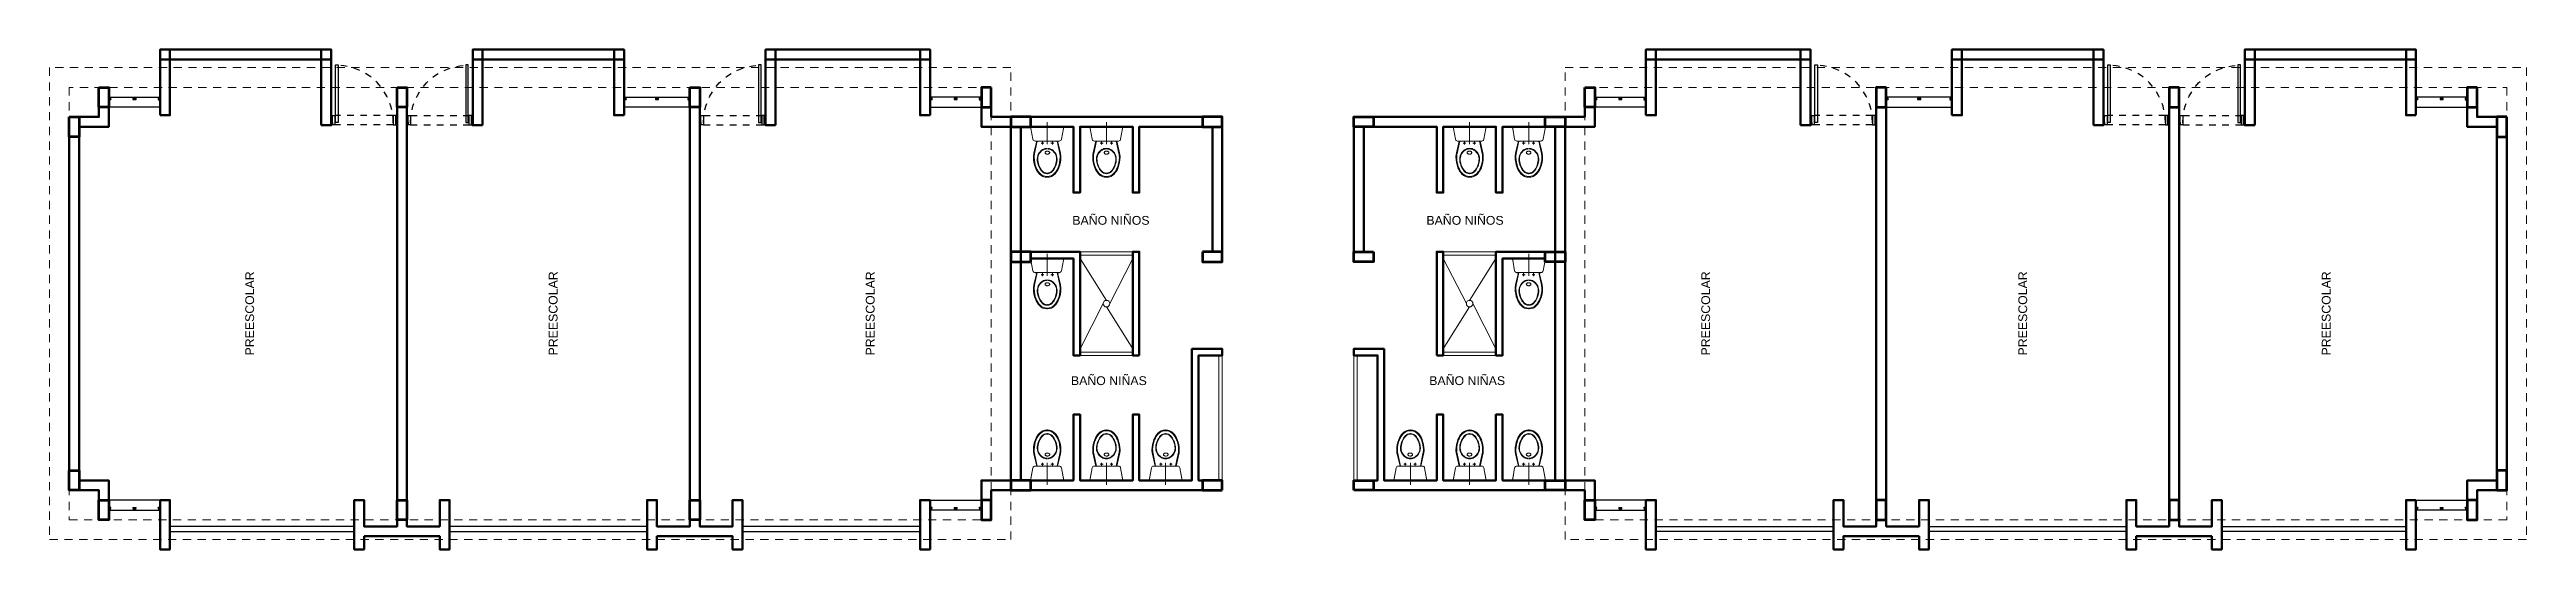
# Model space of a CAD drawing. Header units: millimetres. Extents: x 216 to 2687, y 57 to 1099.
# Drawn here: x 291.2 to 328.84, y 87.45 to 95.05 of the extents above; entities that cross this region are included whole.
import ezdxf

# ---------------------------------------------------------------- set-up
doc = ezdxf.new("R2010")
doc.units = ezdxf.units.MM
doc.header["$LTSCALE"] = 0.5
doc.linetypes.add('HIDDEN', pattern=[0.375, 0.25, -0.125])
for name, color, linetype, lineweight in [('A-ECON-COLS', 2, 'Continuous', 53), ('A-HID-APAR', 46, 'Continuous', 13), ('A-MURO', 5, 'Continuous', 50), ('A-PLAN-ACHU1', 105, 'Continuous', 9), ('A-VENT', 1, 'Continuous', 15), ('CANAL', 6, 'Continuous', 9), ('GUIAS', 1, 'Continuous', 9), ('textos', 255, 'Continuous', 20)]:
    doc.layers.add(name, color=color, linetype=linetype, lineweight=lineweight)
doc.layers.add('VENTANAS', color=13, linetype='Continuous')
doc.layers.add('X-PUERTAS', color=3, linetype='Continuous')
doc.styles.get("Standard").update_dxf_attribs({"font": 'Arial.ttf'})

msp = doc.modelspace()

# ---------------------------------------------------------------- texts
at = {"layer": 'textos', "char_height": 0.1338}
for s, insert, attachment_point in [('BAÑO NIÑOS', (307.918, 92.524), 3), ('BAÑO NIÑOS', (312.125, 92.524), 1), ('BAÑO NIÑAS', (307.876, 90.087), 3), ('BAÑO NIÑAS', (312.168, 90.087), 1)]:
    msp.add_mtext_dynamic_manual_height_columns(s, width=1.7505, gutter_width=1.338, heights=[0], dxfattribs=dict(at, insert=insert, attachment_point=attachment_point))
at = {"layer": 'textos', "char_height": 0.1338, "rotation": 90}
for insert, attachment_point in [((294.312, 90.404), 7), ((298.923, 90.404), 7), ((303.742, 90.404), 7), ((316.302, 90.404), 1), ((321.12, 90.404), 1), ((325.732, 90.404), 1)]:
    msp.add_mtext_dynamic_manual_height_columns('PREESCOLAR', width=1.7505, gutter_width=1.338, heights=[0], dxfattribs=dict(at, insert=insert, attachment_point=attachment_point))

# ---------------------------------------------------------------- blocks, each defined once
blk = doc.blocks.new('*U776')
at = {"color": 250, "linetype": 'HIDDEN', "ltscale": 0.2}
for p, q in [((0.99, 0), (0.06, 0)), ((0.99, -0.15), (0.06, -0.15))]:
    blk.add_line(p, q, dxfattribs=at)
for points in [[(0.11, -0.11), (0.07, -0.11), (0.07, 0.809), (0.11, 0.809)], [(0.02, 0), (0.06, 0), (0.06, -0.15), (0.02, -0.15)], [(1.03, 0), (0.99, 0), (0.99, -0.15), (1.03, -0.15)], [(0.02, -0.02), (0, -0.02), (0, -0.04), (0.02, -0.04)], [(0.02, -0.13), (0, -0.13), (0, -0.11), (0.02, -0.11)], [(1.03, -0.02), (1.05, -0.02), (1.05, -0.04), (1.03, -0.04)], [(1.03, -0.13), (1.05, -0.13), (1.05, -0.11), (1.03, -0.11)]]:
    blk.add_lwpolyline(points, close=True)
blk.add_arc((0.079, -0.108), 0.911, 359.4783, 87.8865, dxfattribs=at)
blk = doc.blocks.new('ALN-177', base_point=(0.559, 0.54))
at = {"layer": 'A-PLAN-ACHU1'}
for p, q in [((0.534, 0.551), (0.532, 0.553)), ((0.534, 0.552), (0.532, 0.553)), ((0.534, 0.551), (0.532, 0.548)), ((0.534, 0.549), (0.532, 0.548)), ((0.536, 0.553), (0.534, 0.552)), ((0.536, 0.548), (0.534, 0.549)), ((0.536, 0.548), (0.536, 0.553))]:
    blk.add_line(p, q, dxfattribs=at)
at = {"layer": 'A-VENT'}
blk.add_lwpolyline([(0.556, 0.54), (0.559, 0.54), (0.559, 0.542), (0.538, 0.555), (0.536, 0.555), (0.534, 0.554), (0.534, 0.552), (0.536, 0.554), (0.536, 0.548), (0.534, 0.549), (0.534, 0.548), (0.536, 0.547), (0.536, 0.542), (0.533, 0.539), (0.529, 0.539), (0.529, 0.539), (0.53, 0.538), (0.534, 0.538), (0.538, 0.541), (0.538, 0.554), (0.556, 0.542), (0.554, 0.542), (0.554, 0.539, 1), (0.557, 0.539)], format="xyb", close=True, dxfattribs=at)
blk = doc.blocks.new('ALN-292')
at = {"layer": 'A-VENT'}
blk.add_lwpolyline([(0, 0.024), (0, 0), (0.004, 0), (0.004, 0.002), (0.001, 0.001), (0.001, 0.008), (0.004, 0.007), (0.004, 0.008), (0.001, 0.009), (0.001, 0.018), (0.007, 0.018), (0.007, 0.015), (0.01, 0.015), (0.009, 0.017), (0.008, 0.017), (0.008, 0.018), (0.036, 0.018), (0.036, 0.017), (0.036, 0.017), (0.035, 0.015), (0.038, 0.015), (0.038, 0.024), (0.038, 0.033), (0.035, 0.033), (0.036, 0.031), (0.036, 0.031), (0.036, 0.03), (0.008, 0.03), (0.008, 0.031), (0.009, 0.031), (0.01, 0.033), (0.007, 0.033), (0.007, 0.03), (0.001, 0.03), (0.001, 0.039), (0.004, 0.04), (0.004, 0.041), (0.001, 0.04), (0.001, 0.047), (0.004, 0.046), (0.004, 0.048), (0, 0.048)], close=True, dxfattribs=at)
for points in [[(0.009, 0.027, 0.352285), (0.006, 0.024, 0.352285), (0.009, 0.021), (0.009, 0.019), (0.001, 0.019), (0.001, 0.024), (0.001, 0.029), (0.009, 0.029)], [(0.008, 0.024, 1), (0.012, 0.024, 1)], [(0.027, 0.027, 0.352285), (0.025, 0.024, 0.352285), (0.027, 0.021), (0.027, 0.019), (0.011, 0.019), (0.011, 0.021, 0.352285), (0.013, 0.024, 0.352285), (0.011, 0.027), (0.011, 0.029), (0.027, 0.029)], [(0.026, 0.024, 1), (0.03, 0.024, 1)], [(0.029, 0.021, 0.352285), (0.031, 0.024, 0.352285), (0.029, 0.027), (0.029, 0.029), (0.036, 0.029), (0.036, 0.024), (0.036, 0.019), (0.029, 0.019)]]:
    blk.add_lwpolyline(points, format="xyb", close=True, dxfattribs=at)
blk = doc.blocks.new('sanitario sencillo')
at = {"layer": 'A-HID-APAR', "extrusion": (0.008922, 4.96546e-08, 0.99996)}
h = blk.add_hatch(dxfattribs=at)
h.set_pattern_fill('ANGLE', color=256, scale=1.038037, angle=-179.9995)
h.set_pattern_definition([(180, (289.684, 91.814), (6e-05, -7.251), [5.2732, -1.9775]), (270, (289.684, 91.814), (7.251, 6e-05), [5.2732, -1.9775])])
edge = h.paths.add_edge_path()
edge.add_arc((289.172, 91.916), 0.3, -133.2841, -111.2563, ccw=False)
edge.add_arc((289.073, 91.811), 0.156, -179.9995, -133.2841, ccw=False)
edge.add_line((288.917, 91.811), (288.917, 91.817))
edge.add_arc((289.073, 91.817), 0.156, -226.715, -179.9995, ccw=False)
edge.add_arc((289.172, 91.712), 0.3, 111.2572, 133.285, ccw=False)
edge.add_arc((289.224, 91.578), 0.444, 90.4005, 111.2572, ccw=False)
edge.add_arc((289.221, 91.738), 0.284, 76.7031, 90.0005, ccw=False)
edge.add_line((289.287, 92.015), (289.467, 91.972))
edge.add_line((289.467, 91.972), (289.467, 91.997))
edge.add_arc((289.501, 91.997), 0.0336, -259.5304, -179.9995, ccw=False)
edge.add_line((289.495, 92.03), (289.658, 92.06))
edge.add_arc((289.662, 92.039), 0.0217, 0.0005, 100.4696, ccw=False)
edge.add_line((289.684, 92.039), (289.684, 91.589))
edge.add_arc((289.662, 91.589), 0.0217, -100.4687, 0.0005, ccw=False)
edge.add_line((289.658, 91.568), (289.495, 91.598))
edge.add_arc((289.501, 91.631), 0.0336, -179.9995, -100.4687, ccw=False)
edge.add_line((289.467, 91.631), (289.467, 91.656))
edge.add_line((289.467, 91.656), (289.287, 91.613))
edge.add_arc((289.221, 91.89), 0.284, -89.9995, -76.7021, ccw=False)
edge.add_arc((289.224, 92.05), 0.444, -111.2563, -90.3996, ccw=False)
for p, q in [((289.288, 92.005, 0.004), (289.479, 91.966, 0.002)), ((289.479, 91.972, 0.002), (289.298, 92.015, 0.004)), ((289.427, 91.886, 0.002), (289.469, 91.886, 0.002)), ((289.448, 91.907, 0.002), (289.448, 91.865, 0.002)), ((289.479, 91.631, 0.002), (289.479, 91.997, 0.002)), ((289.506, 92.03, 0.002), (289.67, 92.06, 0)), ((289.696, 91.589, 0), (289.696, 92.039, 0)), ((289.288, 91.623, 0.004), (289.479, 91.663, 0.002)), ((289.479, 91.656, 0.002), (289.298, 91.613, 0.004)), ((289.427, 91.735, 0.002), (289.469, 91.735, 0.002)), ((289.448, 91.756, 0.002), (289.448, 91.714, 0.002)), ((289.506, 91.598, 0.002), (289.67, 91.568, 0))]:
    blk.add_line(p, q, dxfattribs=at)
at = {"layer": 'A-HID-APAR', "ltscale": 0.1, "extrusion": (0.008922, 4.96546e-08, 0.99996)}
blk.add_line((289.765, 91.814, -0.001), (289.43, 91.814, 0.002), dxfattribs=at)
at = {"layer": 'A-HID-APAR', "extrusion": (0.008922, 4.96546e-08, 0.99996), "elevation": 2.585}
for points in [[(289.063, 91.636, -0.096411), (288.966, 91.697, -0.206705), (288.917, 91.811), (288.917, 91.817, -0.206705), (288.966, 91.931, -0.096411), (289.063, 91.992, -0.091257), (289.221, 92.022, -0.058086), (289.287, 92.015), (289.467, 91.972), (289.467, 91.997, -0.361654), (289.495, 92.03), (289.658, 92.06, -0.468802), (289.684, 92.039), (289.684, 91.589, -0.468802), (289.658, 91.568), (289.495, 91.598, -0.361654), (289.467, 91.631), (289.467, 91.656), (289.287, 91.613, -0.058086), (289.221, 91.606, -0.091257)], [(289.315, 91.811, 0.066901), (289.313, 91.825, 0.079364), (289.308, 91.836, 0.107144), (289.3, 91.844, 0.140884), (289.291, 91.846, 0.140884), (289.283, 91.844, 0.107144), (289.275, 91.836, 0.079364), (289.27, 91.825, 0.066901), (289.268, 91.811, 0.066901), (289.27, 91.797, 0.079364), (289.275, 91.786, 0.107144), (289.283, 91.778, 0.140884), (289.291, 91.775, 0.140884), (289.3, 91.778, 0.107144), (289.308, 91.786, 0.079364), (289.313, 91.797, 0.066901)], [(289.283, 91.778, -0.107144), (289.275, 91.786, -0.079364), (289.27, 91.797, -0.066901), (289.268, 91.811, -0.066901), (289.27, 91.825, -0.079364), (289.275, 91.836, -0.107144), (289.283, 91.844, -0.140884), (289.291, 91.846, -0.140884), (289.3, 91.844, -0.107144), (289.308, 91.836, -0.079364), (289.313, 91.825, -0.066901), (289.315, 91.811, -0.066901), (289.313, 91.797, -0.079364), (289.308, 91.786, -0.107144), (289.3, 91.778, -0.140884), (289.291, 91.775, -0.140884)], [(289.429, 91.886, -1), (289.444, 91.886, -1)], [(289.429, 91.735, -1), (289.444, 91.735, -1)]]:
    blk.add_lwpolyline(points, format="xyb", close=True, dxfattribs=at)
for points in [[(288.917, 91.811), (288.917, 91.817)], [(288.929, 91.811), (288.929, 91.817)], [(288.972, 91.811), (288.972, 91.817)], [(288.981, 91.811), (288.981, 91.817)]]:
    blk.add_lwpolyline(points, dxfattribs=at)
at = {"layer": 'A-HID-APAR', "extrusion": (0.008922, 4.96546e-08, 0.99996)}
for centre in [(289.437, 91.886, 2.585), (289.437, 91.735, 2.585)]:
    blk.add_circle(centre, 0.0077, dxfattribs=at)
for centre, radius, start, end in [((289.073, 91.817, 2.585), 0.156, 133.285, 180.0005), ((289.073, 91.817, 2.585), 0.144, 133.285, 180.0005), ((289.172, 91.712, 2.585), 0.3, 111.2572, 133.285), ((289.073, 91.817, 2.585), 0.101, 133.285, 180.0005), ((289.172, 91.712, 2.585), 0.289, 111.2572, 133.285), ((289.073, 91.817, 2.585), 0.0924, 133.285, 180.0005), ((289.172, 91.712, 2.585), 0.245, 111.2572, 133.285), ((289.172, 91.712, 2.585), 0.237, 111.2572, 133.285), ((289.224, 91.578, 2.585), 0.444, 90.4005, 111.2572), ((289.224, 91.578, 2.585), 0.433, 90.4111, 111.2572), ((289.224, 91.578, 2.585), 0.39, 97.8364, 111.2572), ((289.224, 91.578, 2.585), 0.381, 97.8364, 111.2572), ((289.194, 91.797, 2.585), 0.168, 31.0321, 97.8364), ((289.194, 91.797, 2.585), 0.16, 31.0321, 97.8364), ((289.221, 91.738, 2.585), 0.284, 76.7031, 90.0005), ((289.221, 91.738, 2.585), 0.273, 78.296, 90.0005), ((289.228, 91.817, 2.585), 0.12, 0.0005, 31.0325), ((289.228, 91.817, 2.585), 0.129, 0.0005, 31.0325), ((289.501, 91.997, 2.585), 0.0336, 100.4696, 180.0005), ((289.662, 92.039, 2.585), 0.0217, 0.0005, 100.4696), ((289.073, 91.811, 2.585), 0.156, 180.0005, 226.7159), ((289.073, 91.811, 2.585), 0.144, 180.0005, 226.7159), ((289.172, 91.916, 2.585), 0.3, 226.7159, 248.7437), ((289.073, 91.811, 2.585), 0.101, 180.0005, 226.7159), ((289.172, 91.916, 2.585), 0.289, 226.7159, 248.7437), ((289.073, 91.811, 2.585), 0.0924, 180.0005, 226.7159), ((289.172, 91.916, 2.585), 0.245, 226.7159, 248.7437), ((289.172, 91.916, 2.585), 0.237, 226.7159, 248.7437), ((289.224, 92.05, 2.585), 0.444, 248.7437, 269.6004), ((289.224, 92.05, 2.585), 0.433, 248.7437, 269.5898), ((289.224, 92.05, 2.585), 0.39, 248.7437, 262.1645), ((289.224, 92.05, 2.585), 0.381, 248.7437, 262.1645), ((289.194, 91.831, 2.585), 0.168, 262.1645, 328.9688), ((289.194, 91.831, 2.585), 0.16, 262.1645, 328.9688), ((289.221, 91.89, 2.585), 0.273, 270.0005, 281.7049), ((289.221, 91.89, 2.585), 0.284, 270.0005, 283.2979), ((289.228, 91.811, 2.585), 0.12, 328.9685, 0.0005), ((289.228, 91.811, 2.585), 0.129, 328.9685, 0.0005), ((289.501, 91.631, 2.585), 0.0336, 180.0005, 259.5313), ((289.662, 91.589, 2.585), 0.0217, 259.5313, 0.0005)]:
    blk.add_arc(centre, radius, start, end, dxfattribs=at)

# ---------------------------------------------------------------- linework, layer by layer
at = {"layer": 'A-ECON-COLS'}
for points in [[(291.952, 94.479), (292.102, 94.479), (292.102, 94.179), (291.952, 94.179)], [(296.482, 94.479), (296.632, 94.479), (296.632, 94.179), (296.482, 94.179)], [(300.932, 94.479), (301.082, 94.479), (301.082, 94.179), (300.932, 94.179)], [(305.512, 94.479), (305.362, 94.479), (305.362, 94.179), (305.512, 94.179)], [(314.532, 94.479), (314.682, 94.479), (314.682, 94.179), (314.532, 94.179)], [(319.112, 94.479), (318.962, 94.479), (318.962, 94.179), (319.112, 94.179)], [(323.562, 94.479), (323.412, 94.479), (323.412, 94.179), (323.562, 94.179)], [(328.092, 94.479), (327.942, 94.479), (327.942, 94.179), (328.092, 94.179)], [(291.502, 94.029), (291.652, 94.029), (291.652, 93.729), (291.502, 93.729)], [(305.812, 94.029), (305.812, 93.879), (306.112, 93.879), (306.112, 94.029)], [(308.722, 94.029), (308.722, 93.879), (309.022, 93.879), (309.022, 94.029)], [(311.322, 94.029), (311.322, 93.879), (311.022, 93.879), (311.022, 94.029)], [(314.232, 94.029), (314.232, 93.879), (313.932, 93.879), (313.932, 94.029)], [(328.542, 94.029), (328.392, 94.029), (328.392, 93.729), (328.542, 93.729)], [(305.812, 91.979), (305.812, 91.829), (306.112, 91.829), (306.112, 91.979)], [(308.722, 91.979), (308.722, 91.829), (309.022, 91.829), (309.022, 91.979)], [(311.322, 91.979), (311.322, 91.829), (311.022, 91.829), (311.022, 91.979)], [(314.232, 91.979), (314.232, 91.829), (313.932, 91.829), (313.932, 91.979)], [(291.502, 88.654), (291.652, 88.654), (291.652, 88.354), (291.502, 88.354)], [(306.112, 88.354), (306.112, 88.504), (305.812, 88.504), (305.812, 88.354)], [(309.022, 88.354), (309.022, 88.504), (308.722, 88.504), (308.722, 88.354)], [(311.022, 88.354), (311.022, 88.504), (311.322, 88.504), (311.322, 88.354)], [(313.932, 88.354), (313.932, 88.504), (314.232, 88.504), (314.232, 88.354)], [(328.542, 88.654), (328.392, 88.654), (328.392, 88.354), (328.542, 88.354)], [(291.952, 88.204), (292.102, 88.204), (292.102, 87.904), (291.952, 87.904)], [(296.482, 88.204), (296.632, 88.204), (296.632, 87.904), (296.482, 87.904)], [(300.932, 88.204), (301.082, 88.204), (301.082, 87.904), (300.932, 87.904)], [(305.512, 88.204), (305.362, 88.204), (305.362, 87.904), (305.512, 87.904)], [(314.532, 88.204), (314.682, 88.204), (314.682, 87.904), (314.532, 87.904)], [(319.112, 88.204), (318.962, 88.204), (318.962, 87.904), (319.112, 87.904)], [(323.562, 88.204), (323.412, 88.204), (323.412, 87.904), (323.562, 87.904)], [(328.092, 88.204), (327.942, 88.204), (327.942, 87.904), (328.092, 87.904)]]:
    msp.add_lwpolyline(points, close=True, dxfattribs=at)
at = {"layer": 'A-HID-APAR'}
for p, q in [((306.862, 91.979), (307.662, 91.979)), ((306.862, 91.929), (307.662, 91.929)), ((307.262, 91.241), (306.862, 91.879)), ((307.312, 91.191), (307.662, 91.879)), ((313.182, 91.979), (312.382, 91.979)), ((313.182, 91.929), (312.382, 91.929)), ((312.732, 91.191), (312.382, 91.879)), ((312.782, 91.241), (313.182, 91.879)), ((307.212, 91.191), (306.862, 90.504)), ((307.262, 91.141), (307.662, 90.504)), ((312.782, 91.141), (312.382, 90.504)), ((312.832, 91.191), (313.182, 90.504)), ((307.662, 90.454), (306.862, 90.454)), ((307.662, 90.404), (306.862, 90.404)), ((308.972, 90.404), (308.972, 88.499)), ((309.022, 90.404), (309.022, 88.499)), ((311.022, 90.404), (311.022, 88.499)), ((311.072, 90.404), (311.072, 88.499)), ((312.382, 90.454), (313.182, 90.454)), ((312.382, 90.404), (313.182, 90.404))]:
    msp.add_line(p, q, dxfattribs=at)
for centre in [(307.262, 91.191), (312.782, 91.191)]:
    msp.add_circle(centre, 0.05, dxfattribs=at)
at = {"layer": 'A-MURO'}
for points in [[(292.882, 94.054), (293.032, 94.054), (293.032, 95.054), (292.882, 95.054)], [(292.882, 95.054), (292.882, 94.904), (295.482, 94.904), (295.482, 95.054)], [(295.332, 93.904), (295.482, 93.904), (295.482, 95.054), (295.332, 95.054)], [(297.782, 93.904), (297.632, 93.904), (297.632, 95.054), (297.782, 95.054)], [(299.932, 95.054), (299.932, 94.904), (297.632, 94.904), (297.632, 95.054)], [(299.932, 94.054), (299.782, 94.054), (299.782, 95.054), (299.932, 95.054)], [(302.232, 93.904), (302.082, 93.904), (302.082, 95.054), (302.232, 95.054)], [(304.582, 95.054), (304.582, 94.904), (302.082, 94.904), (302.082, 95.054)], [(304.582, 94.054), (304.432, 94.054), (304.432, 95.054), (304.582, 95.054)], [(315.462, 95.054), (315.462, 94.904), (317.962, 94.904), (317.962, 95.054)], [(315.462, 94.054), (315.612, 94.054), (315.612, 95.054), (315.462, 95.054)], [(317.812, 93.904), (317.962, 93.904), (317.962, 95.054), (317.812, 95.054)], [(320.112, 94.054), (320.262, 94.054), (320.262, 95.054), (320.112, 95.054)], [(320.112, 95.054), (320.112, 94.904), (322.412, 94.904), (322.412, 95.054)], [(322.262, 93.904), (322.412, 93.904), (322.412, 95.054), (322.262, 95.054)], [(324.712, 93.904), (324.562, 93.904), (324.562, 95.054), (324.712, 95.054)], [(327.162, 95.054), (327.162, 94.904), (324.562, 94.904), (324.562, 95.054)], [(327.162, 94.054), (327.012, 94.054), (327.012, 95.054), (327.162, 95.054)], [(292.102, 94.179), (291.952, 94.179), (291.952, 94.029), (291.652, 94.029), (291.652, 93.879), (292.102, 93.879)], [(296.632, 94.179), (296.632, 88.204), (296.482, 88.204), (296.482, 94.179)], [(301.082, 94.179), (301.082, 88.204), (300.932, 88.204), (300.932, 94.179)], [(305.362, 94.179), (305.512, 94.179), (305.512, 94.029), (305.812, 94.029), (305.812, 93.879), (305.362, 93.879)], [(314.682, 94.179), (314.532, 94.179), (314.532, 94.029), (314.232, 94.029), (314.232, 93.879), (314.682, 93.879)], [(318.962, 94.179), (318.962, 88.204), (319.112, 88.204), (319.112, 94.179)], [(323.412, 94.179), (323.412, 88.204), (323.562, 88.204), (323.562, 94.179)], [(327.942, 94.179), (328.092, 94.179), (328.092, 94.029), (328.392, 94.029), (328.392, 93.879), (327.942, 93.879)], [(291.502, 93.729), (291.502, 88.654), (291.652, 88.654), (291.652, 93.729)], [(305.962, 93.879), (305.962, 88.504), (305.812, 88.504), (305.812, 93.879)], [(306.112, 93.879), (306.112, 94.029), (308.722, 94.029), (308.722, 93.879), (307.762, 93.879), (307.762, 92.879), (307.662, 92.879), (307.662, 93.879), (306.862, 93.879), (306.862, 92.879), (306.762, 92.879), (306.762, 93.879)], [(309.022, 91.979), (309.022, 93.879), (308.872, 93.879), (308.872, 91.979)], [(311.022, 91.979), (311.022, 93.879), (311.172, 93.879), (311.172, 91.979)], [(313.932, 93.879), (313.932, 94.029), (311.322, 94.029), (311.322, 93.879), (312.282, 93.879), (312.282, 92.879), (312.382, 92.879), (312.382, 93.879), (313.182, 93.879), (313.182, 92.879), (313.282, 92.879), (313.282, 93.879)], [(314.082, 93.879), (314.082, 88.504), (314.232, 88.504), (314.232, 93.879)], [(328.542, 93.729), (328.542, 88.654), (328.392, 88.654), (328.392, 93.729)], [(306.112, 91.879), (306.112, 91.979), (306.862, 91.979), (306.862, 90.404), (306.762, 90.404), (306.762, 91.879)], [(307.762, 90.404), (307.762, 91.979), (307.662, 91.979), (307.662, 90.404)], [(312.282, 90.404), (312.282, 91.979), (312.382, 91.979), (312.382, 90.404)], [(313.932, 91.879), (313.932, 91.979), (313.182, 91.979), (313.182, 90.404), (313.282, 90.404), (313.282, 91.879)], [(306.112, 88.354), (306.112, 88.504), (306.762, 88.504), (306.762, 89.504), (306.862, 89.504), (306.862, 88.504), (307.662, 88.504), (307.662, 89.504), (307.762, 89.504), (307.762, 88.504), (308.562, 88.504), (308.562, 90.504), (309.022, 90.504), (309.022, 90.404), (308.662, 90.404), (308.662, 88.504), (308.722, 88.504), (308.722, 88.354)], [(313.932, 88.354), (313.932, 88.504), (313.282, 88.504), (313.282, 89.504), (313.182, 89.504), (313.182, 88.504), (312.382, 88.504), (312.382, 89.504), (312.282, 89.504), (312.282, 88.504), (311.482, 88.504), (311.482, 90.504), (311.022, 90.504), (311.022, 90.404), (311.382, 90.404), (311.382, 88.504), (311.322, 88.504), (311.322, 88.354)], [(292.102, 88.204), (291.952, 88.204), (291.952, 88.354), (291.652, 88.354), (291.652, 88.504), (292.102, 88.504)], [(305.362, 88.204), (305.512, 88.204), (305.512, 88.354), (305.812, 88.354), (305.812, 88.504), (305.362, 88.504)], [(314.682, 88.204), (314.532, 88.204), (314.532, 88.354), (314.232, 88.354), (314.232, 88.504), (314.682, 88.504)], [(327.942, 88.204), (328.092, 88.204), (328.092, 88.354), (328.392, 88.354), (328.392, 88.504), (327.942, 88.504)], [(292.882, 88.204), (292.882, 87.454), (293.032, 87.454), (293.032, 88.204)], [(295.982, 87.654), (297.132, 87.654), (297.132, 87.454), (297.282, 87.454), (297.282, 88.204), (297.132, 88.204), (297.132, 87.804), (296.632, 87.804), (296.632, 87.904), (296.482, 87.904), (296.482, 87.804), (295.982, 87.804), (295.982, 88.204), (295.832, 88.204), (295.832, 87.454), (295.982, 87.454)], [(300.432, 87.654), (301.582, 87.654), (301.582, 87.454), (301.732, 87.454), (301.732, 88.204), (301.582, 88.204), (301.582, 87.804), (301.082, 87.804), (301.082, 87.904), (300.932, 87.904), (300.932, 87.804), (300.432, 87.804), (300.432, 88.204), (300.282, 88.204), (300.282, 87.454), (300.432, 87.454)], [(304.582, 88.204), (304.582, 87.454), (304.432, 87.454), (304.432, 88.204)], [(315.462, 88.204), (315.462, 87.454), (315.612, 87.454), (315.612, 88.204)], [(319.612, 87.654), (318.462, 87.654), (318.462, 87.454), (318.312, 87.454), (318.312, 88.204), (318.462, 88.204), (318.462, 87.804), (318.962, 87.804), (318.962, 87.904), (319.112, 87.904), (319.112, 87.804), (319.612, 87.804), (319.612, 88.204), (319.762, 88.204), (319.762, 87.454), (319.612, 87.454)], [(324.062, 87.654), (322.912, 87.654), (322.912, 87.454), (322.762, 87.454), (322.762, 88.204), (322.912, 88.204), (322.912, 87.804), (323.412, 87.804), (323.412, 87.904), (323.562, 87.904), (323.562, 87.804), (324.062, 87.804), (324.062, 88.204), (324.212, 88.204), (324.212, 87.454), (324.062, 87.454)], [(327.162, 88.204), (327.162, 87.454), (327.012, 87.454), (327.012, 88.204)]]:
    msp.add_lwpolyline(points, close=True, dxfattribs=at)
at = {"layer": 'CANAL', "linetype": 'HIDDEN'}
for points in [[(291.202, 94.779), (291.202, 87.604), (305.812, 87.604), (305.812, 94.779)], [(291.502, 94.479), (291.502, 87.904), (305.512, 87.904), (305.512, 94.479)], [(328.842, 94.779), (328.842, 87.604), (314.232, 87.604), (314.232, 94.779)], [(328.542, 94.479), (328.542, 87.904), (314.532, 87.904), (314.532, 94.479)]]:
    msp.add_lwpolyline(points, close=True, dxfattribs=at)
at = {"layer": 'GUIAS'}
for p, q in [((293.782, 87.804), (293.032, 87.804)), ((326.262, 87.804), (327.012, 87.804))]:
    msp.add_line(p, q, dxfattribs=at)
at = {"layer": 'VENTANAS'}
for p, q in [((292.852, 94.179), (292.102, 94.179)), ((300.902, 94.179), (300.152, 94.179)), ((304.612, 94.179), (305.362, 94.179)), ((315.432, 94.179), (314.682, 94.179)), ((319.142, 94.179), (319.892, 94.179)), ((327.192, 94.179), (327.942, 94.179)), ((292.852, 88.204), (292.102, 88.204)), ((304.612, 88.204), (305.362, 88.204)), ((315.432, 88.204), (314.682, 88.204)), ((327.192, 88.204), (327.942, 88.204))]:
    msp.add_line(p, q, dxfattribs=at)
for points in [[(292.882, 94.329), (292.882, 94.179), (292.102, 94.179), (292.102, 94.329)], [(300.932, 94.329), (300.932, 94.179), (299.932, 94.179), (299.932, 94.329)], [(304.582, 94.329), (304.582, 94.179), (305.362, 94.179), (305.362, 94.329)], [(315.462, 94.329), (315.462, 94.179), (314.682, 94.179), (314.682, 94.329)], [(319.112, 94.329), (319.112, 94.179), (320.112, 94.179), (320.112, 94.329)], [(327.162, 94.329), (327.162, 94.179), (327.942, 94.179), (327.942, 94.329)], [(292.882, 88.054), (292.882, 88.204), (292.102, 88.204), (292.102, 88.054)], [(304.582, 88.054), (304.582, 88.204), (305.362, 88.204), (305.362, 88.054)], [(315.462, 88.054), (315.462, 88.204), (314.682, 88.204), (314.682, 88.054)], [(327.162, 88.054), (327.162, 88.204), (327.942, 88.204), (327.942, 88.054)], [(295.832, 87.729), (295.832, 87.804), (293.032, 87.804), (293.032, 87.729)], [(300.282, 87.729), (300.282, 87.804), (297.282, 87.804), (297.282, 87.729)], [(304.432, 87.729), (304.432, 87.804), (301.732, 87.804), (301.732, 87.729)], [(315.612, 87.729), (315.612, 87.804), (318.312, 87.804), (318.312, 87.729)], [(319.762, 87.729), (319.762, 87.804), (322.762, 87.804), (322.762, 87.729)], [(324.212, 87.729), (324.212, 87.804), (327.012, 87.804), (327.012, 87.729)]]:
    msp.add_lwpolyline(points, close=True, dxfattribs=at)
for points in [[(292.11, 94.3, 3.732051), (292.11, 94.302), (292.108, 94.303), (292.108, 94.304), (292.113, 94.304), (292.113, 94.315), (292.108, 94.315), (292.108, 94.317), (292.11, 94.318, 3.732051), (292.11, 94.32), (292.108, 94.321), (292.108, 94.322), (292.113, 94.322), (292.113, 94.327), (292.103, 94.327), (292.103, 94.325), (292.102, 94.327), (292.102, 94.329), (292.118, 94.329), (292.118, 94.326), (292.116, 94.327), (292.116, 94.327), (292.115, 94.327), (292.115, 94.292), (292.124, 94.292), (292.125, 94.294), (292.126, 94.294), (292.125, 94.292), (292.131, 94.292), (292.13, 94.294), (292.133, 94.294), (292.133, 94.291), (292.102, 94.291), (292.102, 94.293), (292.103, 94.295), (292.103, 94.292), (292.113, 94.292), (292.113, 94.297), (292.108, 94.297), (292.108, 94.299)], [(292.874, 94.3, -3.732051), (292.874, 94.302), (292.875, 94.303), (292.875, 94.304), (292.87, 94.304), (292.87, 94.315), (292.875, 94.315), (292.875, 94.317), (292.874, 94.318, -3.732051), (292.874, 94.32), (292.875, 94.321), (292.875, 94.322), (292.87, 94.322), (292.87, 94.327), (292.88, 94.327), (292.88, 94.325), (292.882, 94.327), (292.882, 94.329), (292.866, 94.329), (292.866, 94.326), (292.867, 94.327), (292.867, 94.327), (292.869, 94.327), (292.869, 94.292), (292.86, 94.292), (292.859, 94.294), (292.858, 94.294), (292.859, 94.292), (292.852, 94.292), (292.853, 94.294), (292.851, 94.294), (292.851, 94.291), (292.882, 94.291), (292.882, 94.293), (292.88, 94.295), (292.88, 94.292), (292.87, 94.292), (292.87, 94.297), (292.875, 94.297), (292.875, 94.299)], [(299.94, 94.3, 3.732051), (299.94, 94.302), (299.938, 94.303), (299.938, 94.304), (299.943, 94.304), (299.943, 94.315), (299.938, 94.315), (299.938, 94.317), (299.94, 94.318, 3.732051), (299.94, 94.32), (299.938, 94.321), (299.938, 94.322), (299.943, 94.322), (299.943, 94.327), (299.933, 94.327), (299.933, 94.325), (299.932, 94.327), (299.932, 94.329), (299.948, 94.329), (299.948, 94.326), (299.946, 94.327), (299.946, 94.327), (299.945, 94.327), (299.945, 94.292), (299.954, 94.292), (299.955, 94.294), (299.956, 94.294), (299.955, 94.292), (299.961, 94.292), (299.96, 94.294), (299.963, 94.294), (299.963, 94.291), (299.932, 94.291), (299.932, 94.293), (299.933, 94.295), (299.933, 94.292), (299.943, 94.292), (299.943, 94.297), (299.938, 94.297), (299.938, 94.299)], [(300.924, 94.3, -3.732051), (300.924, 94.302), (300.925, 94.303), (300.925, 94.304), (300.92, 94.304), (300.92, 94.315), (300.925, 94.315), (300.925, 94.317), (300.924, 94.318, -3.732051), (300.924, 94.32), (300.925, 94.321), (300.925, 94.322), (300.92, 94.322), (300.92, 94.327), (300.93, 94.327), (300.93, 94.325), (300.932, 94.327), (300.932, 94.329), (300.916, 94.329), (300.916, 94.326), (300.917, 94.327), (300.917, 94.327), (300.919, 94.327), (300.919, 94.292), (300.91, 94.292), (300.909, 94.294), (300.908, 94.294), (300.909, 94.292), (300.902, 94.292), (300.903, 94.294), (300.901, 94.294), (300.901, 94.291), (300.932, 94.291), (300.932, 94.293), (300.93, 94.295), (300.93, 94.292), (300.92, 94.292), (300.92, 94.297), (300.925, 94.297), (300.925, 94.299)], [(304.59, 94.3, 3.732051), (304.59, 94.302), (304.588, 94.303), (304.588, 94.304), (304.593, 94.304), (304.593, 94.315), (304.588, 94.315), (304.588, 94.317), (304.59, 94.318, 3.732051), (304.59, 94.32), (304.588, 94.321), (304.588, 94.322), (304.593, 94.322), (304.593, 94.327), (304.583, 94.327), (304.583, 94.325), (304.582, 94.327), (304.582, 94.329), (304.598, 94.329), (304.598, 94.326), (304.596, 94.327), (304.596, 94.327), (304.595, 94.327), (304.595, 94.292), (304.604, 94.292), (304.605, 94.294), (304.606, 94.294), (304.605, 94.292), (304.611, 94.292), (304.61, 94.294), (304.613, 94.294), (304.613, 94.291), (304.582, 94.291), (304.582, 94.293), (304.583, 94.295), (304.583, 94.292), (304.593, 94.292), (304.593, 94.297), (304.588, 94.297), (304.588, 94.299)], [(305.354, 94.3, -3.732051), (305.354, 94.302), (305.355, 94.303), (305.355, 94.304), (305.35, 94.304), (305.35, 94.315), (305.355, 94.315), (305.355, 94.317), (305.354, 94.318, -3.732051), (305.354, 94.32), (305.355, 94.321), (305.355, 94.322), (305.35, 94.322), (305.35, 94.327), (305.36, 94.327), (305.36, 94.325), (305.362, 94.327), (305.362, 94.329), (305.346, 94.329), (305.346, 94.326), (305.347, 94.327), (305.347, 94.327), (305.349, 94.327), (305.349, 94.292), (305.34, 94.292), (305.339, 94.294), (305.338, 94.294), (305.339, 94.292), (305.332, 94.292), (305.333, 94.294), (305.331, 94.294), (305.331, 94.291), (305.362, 94.291), (305.362, 94.293), (305.36, 94.295), (305.36, 94.292), (305.35, 94.292), (305.35, 94.297), (305.355, 94.297), (305.355, 94.299)], [(314.69, 94.3, 3.732051), (314.69, 94.302), (314.688, 94.303), (314.688, 94.304), (314.693, 94.304), (314.693, 94.315), (314.688, 94.315), (314.688, 94.317), (314.69, 94.318, 3.732051), (314.69, 94.32), (314.688, 94.321), (314.688, 94.322), (314.693, 94.322), (314.693, 94.327), (314.683, 94.327), (314.683, 94.325), (314.682, 94.327), (314.682, 94.329), (314.698, 94.329), (314.698, 94.326), (314.696, 94.327), (314.696, 94.327), (314.695, 94.327), (314.695, 94.292), (314.704, 94.292), (314.705, 94.294), (314.706, 94.294), (314.705, 94.292), (314.711, 94.292), (314.71, 94.294), (314.713, 94.294), (314.713, 94.291), (314.682, 94.291), (314.682, 94.293), (314.683, 94.295), (314.683, 94.292), (314.693, 94.292), (314.693, 94.297), (314.688, 94.297), (314.688, 94.299)], [(315.454, 94.3, -3.732051), (315.454, 94.302), (315.455, 94.303), (315.455, 94.304), (315.45, 94.304), (315.45, 94.315), (315.455, 94.315), (315.455, 94.317), (315.454, 94.318, -3.732051), (315.454, 94.32), (315.455, 94.321), (315.455, 94.322), (315.45, 94.322), (315.45, 94.327), (315.46, 94.327), (315.46, 94.325), (315.462, 94.327), (315.462, 94.329), (315.446, 94.329), (315.446, 94.326), (315.447, 94.327), (315.447, 94.327), (315.449, 94.327), (315.449, 94.292), (315.44, 94.292), (315.439, 94.294), (315.438, 94.294), (315.439, 94.292), (315.432, 94.292), (315.433, 94.294), (315.431, 94.294), (315.431, 94.291), (315.462, 94.291), (315.462, 94.293), (315.46, 94.295), (315.46, 94.292), (315.45, 94.292), (315.45, 94.297), (315.455, 94.297), (315.455, 94.299)], [(319.12, 94.3, 3.732051), (319.12, 94.302), (319.118, 94.303), (319.118, 94.304), (319.123, 94.304), (319.123, 94.315), (319.118, 94.315), (319.118, 94.317), (319.12, 94.318, 3.732051), (319.12, 94.32), (319.118, 94.321), (319.118, 94.322), (319.123, 94.322), (319.123, 94.327), (319.113, 94.327), (319.113, 94.325), (319.112, 94.327), (319.112, 94.329), (319.128, 94.329), (319.128, 94.326), (319.126, 94.327), (319.126, 94.327), (319.125, 94.327), (319.125, 94.292), (319.134, 94.292), (319.135, 94.294), (319.136, 94.294), (319.135, 94.292), (319.141, 94.292), (319.14, 94.294), (319.143, 94.294), (319.143, 94.291), (319.112, 94.291), (319.112, 94.293), (319.113, 94.295), (319.113, 94.292), (319.123, 94.292), (319.123, 94.297), (319.118, 94.297), (319.118, 94.299)], [(320.104, 94.3, -3.732051), (320.104, 94.302), (320.105, 94.303), (320.105, 94.304), (320.1, 94.304), (320.1, 94.315), (320.105, 94.315), (320.105, 94.317), (320.104, 94.318, -3.732051), (320.104, 94.32), (320.105, 94.321), (320.105, 94.322), (320.1, 94.322), (320.1, 94.327), (320.11, 94.327), (320.11, 94.325), (320.112, 94.327), (320.112, 94.329), (320.096, 94.329), (320.096, 94.326), (320.097, 94.327), (320.097, 94.327), (320.099, 94.327), (320.099, 94.292), (320.09, 94.292), (320.089, 94.294), (320.088, 94.294), (320.089, 94.292), (320.082, 94.292), (320.083, 94.294), (320.081, 94.294), (320.081, 94.291), (320.112, 94.291), (320.112, 94.293), (320.11, 94.295), (320.11, 94.292), (320.1, 94.292), (320.1, 94.297), (320.105, 94.297), (320.105, 94.299)], [(327.17, 94.3, 3.732051), (327.17, 94.302), (327.168, 94.303), (327.168, 94.304), (327.173, 94.304), (327.173, 94.315), (327.168, 94.315), (327.168, 94.317), (327.17, 94.318, 3.732051), (327.17, 94.32), (327.168, 94.321), (327.168, 94.322), (327.173, 94.322), (327.173, 94.327), (327.163, 94.327), (327.163, 94.325), (327.162, 94.327), (327.162, 94.329), (327.178, 94.329), (327.178, 94.326), (327.176, 94.327), (327.176, 94.327), (327.175, 94.327), (327.175, 94.292), (327.184, 94.292), (327.185, 94.294), (327.186, 94.294), (327.185, 94.292), (327.191, 94.292), (327.19, 94.294), (327.193, 94.294), (327.193, 94.291), (327.162, 94.291), (327.162, 94.293), (327.163, 94.295), (327.163, 94.292), (327.173, 94.292), (327.173, 94.297), (327.168, 94.297), (327.168, 94.299)], [(327.934, 94.3, -3.732051), (327.934, 94.302), (327.935, 94.303), (327.935, 94.304), (327.93, 94.304), (327.93, 94.315), (327.935, 94.315), (327.935, 94.317), (327.934, 94.318, -3.732051), (327.934, 94.32), (327.935, 94.321), (327.935, 94.322), (327.93, 94.322), (327.93, 94.327), (327.94, 94.327), (327.94, 94.325), (327.942, 94.327), (327.942, 94.329), (327.926, 94.329), (327.926, 94.326), (327.927, 94.327), (327.927, 94.327), (327.929, 94.327), (327.929, 94.292), (327.92, 94.292), (327.919, 94.294), (327.918, 94.294), (327.919, 94.292), (327.912, 94.292), (327.913, 94.294), (327.911, 94.294), (327.911, 94.291), (327.942, 94.291), (327.942, 94.293), (327.94, 94.295), (327.94, 94.292), (327.93, 94.292), (327.93, 94.297), (327.935, 94.297), (327.935, 94.299)], [(292.11, 88.083, -3.732051), (292.11, 88.081), (292.108, 88.08), (292.108, 88.078), (292.113, 88.078), (292.113, 88.067), (292.108, 88.067), (292.108, 88.066), (292.11, 88.065, -3.732051), (292.11, 88.063), (292.108, 88.062), (292.108, 88.06), (292.113, 88.06), (292.113, 88.055), (292.103, 88.055), (292.103, 88.058), (292.102, 88.056), (292.102, 88.054), (292.118, 88.054), (292.118, 88.057), (292.116, 88.056), (292.116, 88.055), (292.115, 88.055), (292.115, 88.09), (292.124, 88.09), (292.125, 88.088), (292.126, 88.088), (292.125, 88.09), (292.131, 88.09), (292.13, 88.088), (292.133, 88.088), (292.133, 88.092), (292.102, 88.092), (292.102, 88.09), (292.103, 88.088), (292.103, 88.09), (292.113, 88.09), (292.113, 88.085), (292.108, 88.085), (292.108, 88.084)], [(292.874, 88.083, 3.732051), (292.874, 88.081), (292.875, 88.08), (292.875, 88.078), (292.87, 88.078), (292.87, 88.067), (292.875, 88.067), (292.875, 88.066), (292.874, 88.065, 3.732051), (292.874, 88.063), (292.875, 88.062), (292.875, 88.06), (292.87, 88.06), (292.87, 88.055), (292.88, 88.055), (292.88, 88.058), (292.882, 88.056), (292.882, 88.054), (292.866, 88.054), (292.866, 88.057), (292.867, 88.056), (292.867, 88.055), (292.869, 88.055), (292.869, 88.09), (292.86, 88.09), (292.859, 88.088), (292.858, 88.088), (292.859, 88.09), (292.852, 88.09), (292.853, 88.088), (292.851, 88.088), (292.851, 88.092), (292.882, 88.092), (292.882, 88.09), (292.88, 88.088), (292.88, 88.09), (292.87, 88.09), (292.87, 88.085), (292.875, 88.085), (292.875, 88.084)], [(304.59, 88.083, -3.732051), (304.59, 88.081), (304.588, 88.08), (304.588, 88.078), (304.593, 88.078), (304.593, 88.067), (304.588, 88.067), (304.588, 88.066), (304.59, 88.065, -3.732051), (304.59, 88.063), (304.588, 88.062), (304.588, 88.06), (304.593, 88.06), (304.593, 88.055), (304.583, 88.055), (304.583, 88.058), (304.582, 88.056), (304.582, 88.054), (304.598, 88.054), (304.598, 88.057), (304.596, 88.056), (304.596, 88.055), (304.595, 88.055), (304.595, 88.09), (304.604, 88.09), (304.605, 88.088), (304.606, 88.088), (304.605, 88.09), (304.611, 88.09), (304.61, 88.088), (304.613, 88.088), (304.613, 88.092), (304.582, 88.092), (304.582, 88.09), (304.583, 88.088), (304.583, 88.09), (304.593, 88.09), (304.593, 88.085), (304.588, 88.085), (304.588, 88.084)], [(305.354, 88.083, 3.732051), (305.354, 88.081), (305.355, 88.08), (305.355, 88.078), (305.35, 88.078), (305.35, 88.067), (305.355, 88.067), (305.355, 88.066), (305.354, 88.065, 3.732051), (305.354, 88.063), (305.355, 88.062), (305.355, 88.06), (305.35, 88.06), (305.35, 88.055), (305.36, 88.055), (305.36, 88.058), (305.362, 88.056), (305.362, 88.054), (305.346, 88.054), (305.346, 88.057), (305.347, 88.056), (305.347, 88.055), (305.349, 88.055), (305.349, 88.09), (305.34, 88.09), (305.339, 88.088), (305.338, 88.088), (305.339, 88.09), (305.332, 88.09), (305.333, 88.088), (305.331, 88.088), (305.331, 88.092), (305.362, 88.092), (305.362, 88.09), (305.36, 88.088), (305.36, 88.09), (305.35, 88.09), (305.35, 88.085), (305.355, 88.085), (305.355, 88.084)], [(314.69, 88.083, -3.732051), (314.69, 88.081), (314.688, 88.08), (314.688, 88.078), (314.693, 88.078), (314.693, 88.067), (314.688, 88.067), (314.688, 88.066), (314.69, 88.065, -3.732051), (314.69, 88.063), (314.688, 88.062), (314.688, 88.06), (314.693, 88.06), (314.693, 88.055), (314.683, 88.055), (314.683, 88.058), (314.682, 88.056), (314.682, 88.054), (314.698, 88.054), (314.698, 88.057), (314.696, 88.056), (314.696, 88.055), (314.695, 88.055), (314.695, 88.09), (314.704, 88.09), (314.705, 88.088), (314.706, 88.088), (314.705, 88.09), (314.711, 88.09), (314.71, 88.088), (314.713, 88.088), (314.713, 88.092), (314.682, 88.092), (314.682, 88.09), (314.683, 88.088), (314.683, 88.09), (314.693, 88.09), (314.693, 88.085), (314.688, 88.085), (314.688, 88.084)], [(315.454, 88.083, 3.732051), (315.454, 88.081), (315.455, 88.08), (315.455, 88.078), (315.45, 88.078), (315.45, 88.067), (315.455, 88.067), (315.455, 88.066), (315.454, 88.065, 3.732051), (315.454, 88.063), (315.455, 88.062), (315.455, 88.06), (315.45, 88.06), (315.45, 88.055), (315.46, 88.055), (315.46, 88.058), (315.462, 88.056), (315.462, 88.054), (315.446, 88.054), (315.446, 88.057), (315.447, 88.056), (315.447, 88.055), (315.449, 88.055), (315.449, 88.09), (315.44, 88.09), (315.439, 88.088), (315.438, 88.088), (315.439, 88.09), (315.432, 88.09), (315.433, 88.088), (315.431, 88.088), (315.431, 88.092), (315.462, 88.092), (315.462, 88.09), (315.46, 88.088), (315.46, 88.09), (315.45, 88.09), (315.45, 88.085), (315.455, 88.085), (315.455, 88.084)], [(327.17, 88.083, -3.732051), (327.17, 88.081), (327.168, 88.08), (327.168, 88.078), (327.173, 88.078), (327.173, 88.067), (327.168, 88.067), (327.168, 88.066), (327.17, 88.065, -3.732051), (327.17, 88.063), (327.168, 88.062), (327.168, 88.06), (327.173, 88.06), (327.173, 88.055), (327.163, 88.055), (327.163, 88.058), (327.162, 88.056), (327.162, 88.054), (327.178, 88.054), (327.178, 88.057), (327.176, 88.056), (327.176, 88.055), (327.175, 88.055), (327.175, 88.09), (327.184, 88.09), (327.185, 88.088), (327.186, 88.088), (327.185, 88.09), (327.191, 88.09), (327.19, 88.088), (327.193, 88.088), (327.193, 88.092), (327.162, 88.092), (327.162, 88.09), (327.163, 88.088), (327.163, 88.09), (327.173, 88.09), (327.173, 88.085), (327.168, 88.085), (327.168, 88.084)], [(327.934, 88.083, 3.732051), (327.934, 88.081), (327.935, 88.08), (327.935, 88.078), (327.93, 88.078), (327.93, 88.067), (327.935, 88.067), (327.935, 88.066), (327.934, 88.065, 3.732051), (327.934, 88.063), (327.935, 88.062), (327.935, 88.06), (327.93, 88.06), (327.93, 88.055), (327.94, 88.055), (327.94, 88.058), (327.942, 88.056), (327.942, 88.054), (327.926, 88.054), (327.926, 88.057), (327.927, 88.056), (327.927, 88.055), (327.929, 88.055), (327.929, 88.09), (327.92, 88.09), (327.919, 88.088), (327.918, 88.088), (327.919, 88.09), (327.912, 88.09), (327.913, 88.088), (327.911, 88.088), (327.911, 88.092), (327.942, 88.092), (327.942, 88.09), (327.94, 88.088), (327.94, 88.09), (327.93, 88.09), (327.93, 88.085), (327.935, 88.085), (327.935, 88.084)]]:
    msp.add_lwpolyline(points, format="xyb", close=True, dxfattribs=at)

# ---------------------------------------------------------------- block references
at = {"layer": 'A-HID-APAR'}
for p, rotation in [((398.176, -195.817, 0), 90), ((399.076, -195.817, 0), 90), ((398.176, -197.817, 0), 90), ((220.068, 378.2, 0), 270), ((220.968, 378.2, 0), 270), ((221.868, 378.2, 0), 270)]:
    msp.add_blockref('sanitario sencillo', p, dxfattribs=dict(at, rotation=rotation))
at = {"layer": 'A-HID-APAR', "xscale": -1}
for p, rotation in [((220.968, -195.817, 0), 270), ((221.868, -195.817, 0), 270), ((221.868, -197.817, 0), 270), ((398.176, 378.2, 0), 90), ((399.076, 378.2, 0), 90), ((399.976, 378.2, 0), 90)]:
    msp.add_blockref('sanitario sencillo', p, dxfattribs=dict(at, rotation=rotation))
at = {"layer": 'VENTANAS', "xscale": -1}
for name, p, rotation in [('ALN-177', (292.118, 94.329), 270), ('ALN-177', (292.501, 94.329), 270), ('ALN-177', (299.948, 94.329), 270), ('ALN-177', (300.441, 94.329), 270), ('ALN-177', (304.598, 94.329), 270), ('ALN-292', (304.948, 94.291), 270), ('ALN-177', (304.981, 94.329), 270), ('ALN-177', (314.698, 94.329), 270), ('ALN-177', (315.081, 94.329), 270), ('ALN-177', (319.128, 94.329), 270), ('ALN-292', (319.588, 94.291), 270), ('ALN-177', (319.621, 94.329), 270), ('ALN-177', (327.178, 94.329), 270), ('ALN-292', (327.528, 94.291), 270), ('ALN-177', (327.561, 94.329), 270), ('ALN-292', (292.516, 88.092), 90), ('ALN-177', (292.483, 88.054), 90), ('ALN-177', (292.866, 88.054), 90), ('ALN-177', (304.963, 88.054), 90), ('ALN-177', (305.346, 88.054), 90), ('ALN-292', (315.096, 88.092), 90), ('ALN-177', (315.063, 88.054), 90), ('ALN-177', (315.446, 88.054), 90), ('ALN-177', (327.543, 88.054), 90), ('ALN-177', (327.926, 88.054), 90)]:
    msp.add_blockref(name, p, dxfattribs=dict(at, rotation=rotation))
at = {"layer": 'VENTANAS'}
for name, p, rotation in [('ALN-177', (292.483, 94.329), 90), ('ALN-292', (292.516, 94.291), 90), ('ALN-177', (292.866, 94.329), 90), ('ALN-177', (300.423, 94.329), 90), ('ALN-292', (300.456, 94.291), 90), ('ALN-177', (300.916, 94.329), 90), ('ALN-177', (304.963, 94.329), 90), ('ALN-177', (305.346, 94.329), 90), ('ALN-177', (315.063, 94.329), 90), ('ALN-292', (315.096, 94.291), 90), ('ALN-177', (315.446, 94.329), 90), ('ALN-177', (319.603, 94.329), 90), ('ALN-177', (320.096, 94.329), 90), ('ALN-177', (327.543, 94.329), 90), ('ALN-177', (327.926, 94.329), 90), ('ALN-177', (292.118, 88.054), 270), ('ALN-177', (292.501, 88.054), 270), ('ALN-177', (304.598, 88.054), 270), ('ALN-292', (304.948, 88.092), 270), ('ALN-177', (304.981, 88.054), 270), ('ALN-177', (314.698, 88.054), 270), ('ALN-177', (315.081, 88.054), 270), ('ALN-177', (327.178, 88.054), 270), ('ALN-292', (327.528, 88.092), 270), ('ALN-177', (327.561, 88.054), 270)]:
    msp.add_blockref(name, p, dxfattribs=dict(at, rotation=rotation))
at = {"layer": 'X-PUERTAS', "yscale": 0.9523809522956375, "zscale": 0.9523809522956375}
for p, xscale in [((295.482, 94.05), 0.9523809522956375), ((297.632, 94.05), -0.9523809522956375), ((302.082, 94.05), -0.9523809522956375), ((317.962, 94.05), 0.9523809522956375), ((322.412, 94.05), 0.9523809522956375), ((324.562, 94.05), -0.9523809522956375)]:
    msp.add_blockref('*U776', p, dxfattribs=dict(at, xscale=xscale))

msp.set_redraw_order([(e.dxf.handle, doc.entitydb.next_handle()) for e in msp.query("TEXT MTEXT ATTDEF DIMENSION ARC_DIMENSION")])  # texts and dimensions are drawn at this point

doc.saveas('drawing.dxf')
